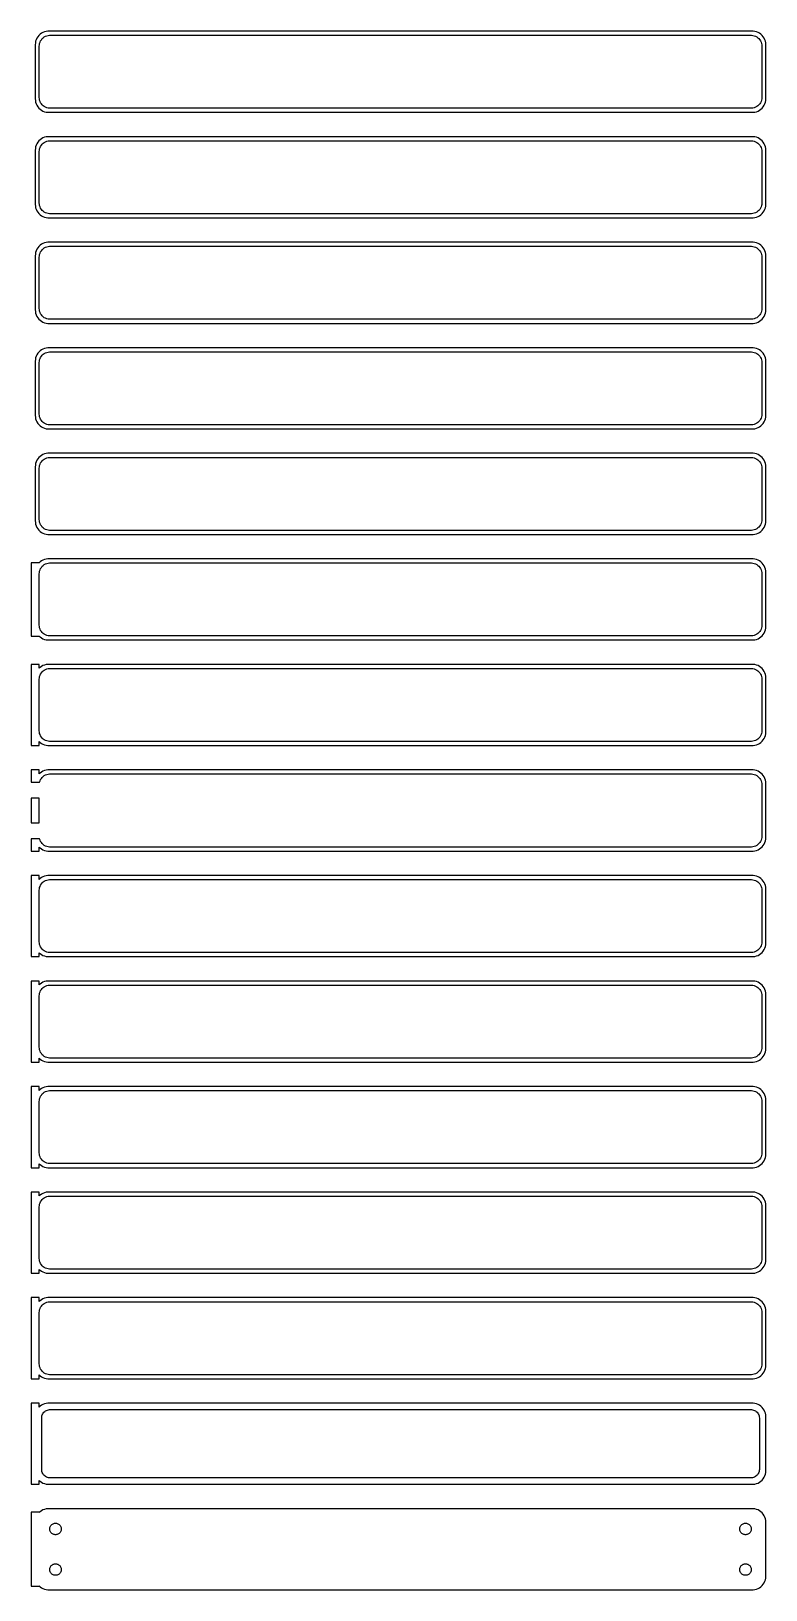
# Model space of a CAD drawing. Header units: metres. Extents: x -136 to 135, y 570 to 1146.
import ezdxf

# ---------------------------------------------------------------- set-up
doc = ezdxf.new("R2010")
doc.units = ezdxf.units.M

msp = doc.modelspace()

# ---------------------------------------------------------------- linework, layer by layer
for p, q in [((-134.961, 1141.63), (-135, 1141)), ((-135, 1141), (-135, 1121)), ((-134.843, 1142.24), (-134.961, 1141.63)), ((-134.649, 1142.84), (-134.843, 1142.24)), ((-134.382, 1143.41), (-134.649, 1142.84)), ((-134.045, 1143.94), (-134.382, 1143.41)), ((-133.645, 1144.42), (-134.045, 1143.94)), ((-133.187, 1144.85), (-133.645, 1144.42)), ((-133.5, 1140.5), (-133.468, 1141)), ((-133.5, 1121.5), (-133.5, 1140.5)), ((-133.468, 1141), (-133.374, 1141.49)), ((-133.374, 1141.49), (-133.219, 1141.97)), ((-133.219, 1141.97), (-133.005, 1142.43)), ((-132.679, 1145.22), (-133.187, 1144.85)), ((-133.005, 1142.43), (-132.736, 1142.85)), ((-132.736, 1142.85), (-132.416, 1143.24)), ((-132.129, 1145.52), (-132.679, 1145.22)), ((-132.416, 1143.24), (-132.05, 1143.58)), ((-131.545, 1145.76), (-132.129, 1145.52)), ((-132.05, 1143.58), (-131.643, 1143.88)), ((-131.643, 1143.88), (-131.203, 1144.12)), ((-130.937, 1145.91), (-131.545, 1145.76)), ((-131.203, 1144.12), (-130.736, 1144.3)), ((-130.314, 1145.99), (-130.937, 1145.91)), ((-130.736, 1144.3), (-130.25, 1144.43)), ((130.314, 1145.99), (-130.314, 1145.99)), ((-130.25, 1144.43), (-129.751, 1144.49)), ((-129.751, 1144.49), (129.751, 1144.49)), ((129.751, 1144.49), (130.25, 1144.43)), ((130.25, 1144.43), (130.736, 1144.3)), ((130.937, 1145.91), (130.314, 1145.99)), ((130.736, 1144.3), (131.203, 1144.12)), ((131.545, 1145.76), (130.937, 1145.91)), ((131.203, 1144.12), (131.643, 1143.88)), ((132.129, 1145.52), (131.545, 1145.76)), ((131.643, 1143.88), (132.05, 1143.58)), ((132.05, 1143.58), (132.416, 1143.24)), ((132.679, 1145.22), (132.129, 1145.52)), ((132.416, 1143.24), (132.736, 1142.85)), ((133.187, 1144.85), (132.679, 1145.22)), ((132.736, 1142.85), (133.005, 1142.43)), ((133.005, 1142.43), (133.219, 1141.97)), ((133.645, 1144.42), (133.187, 1144.85)), ((133.219, 1141.97), (133.374, 1141.49)), ((133.374, 1141.49), (133.468, 1141)), ((133.468, 1141), (133.5, 1140.5)), ((133.5, 1140.5), (133.5, 1121.5)), ((134.045, 1143.94), (133.645, 1144.42)), ((134.382, 1143.41), (134.045, 1143.94)), ((134.649, 1142.84), (134.382, 1143.41)), ((134.843, 1142.24), (134.649, 1142.84)), ((134.961, 1141.63), (134.843, 1142.24)), ((135, 1141), (134.961, 1141.63)), ((135, 1121), (135, 1141)), ((-135, 1121), (-134.961, 1120.37)), ((-134.961, 1120.37), (-134.843, 1119.76)), ((-134.843, 1119.76), (-134.649, 1119.16)), ((-134.649, 1119.16), (-134.382, 1118.59)), ((-134.382, 1118.59), (-134.045, 1118.06)), ((-134.045, 1118.06), (-133.645, 1117.58)), ((-133.645, 1117.58), (-133.187, 1117.15)), ((-133.468, 1121), (-133.5, 1121.5)), ((-133.374, 1120.51), (-133.468, 1121)), ((-133.219, 1120.03), (-133.374, 1120.51)), ((-133.005, 1119.57), (-133.219, 1120.03)), ((-132.736, 1119.15), (-133.005, 1119.57)), ((-132.416, 1118.76), (-132.736, 1119.15)), ((-132.05, 1118.42), (-132.416, 1118.76)), ((-131.643, 1118.12), (-132.05, 1118.42)), ((-131.203, 1117.88), (-131.643, 1118.12)), ((-130.736, 1117.7), (-131.203, 1117.88)), ((-130.25, 1117.57), (-130.736, 1117.7)), ((-129.751, 1117.51), (-130.25, 1117.57)), ((129.751, 1117.51), (-129.751, 1117.51)), ((130.25, 1117.57), (129.751, 1117.51)), ((130.736, 1117.7), (130.25, 1117.57)), ((131.203, 1117.88), (130.736, 1117.7)), ((131.643, 1118.12), (131.203, 1117.88)), ((132.05, 1118.42), (131.643, 1118.12)), ((132.416, 1118.76), (132.05, 1118.42)), ((132.736, 1119.15), (132.416, 1118.76)), ((133.005, 1119.57), (132.736, 1119.15)), ((133.219, 1120.03), (133.005, 1119.57)), ((133.187, 1117.15), (133.645, 1117.58)), ((133.374, 1120.51), (133.219, 1120.03)), ((133.468, 1121), (133.374, 1120.51)), ((133.5, 1121.5), (133.468, 1121)), ((133.645, 1117.58), (134.045, 1118.06)), ((134.045, 1118.06), (134.382, 1118.59)), ((134.382, 1118.59), (134.649, 1119.16)), ((134.649, 1119.16), (134.843, 1119.76)), ((134.843, 1119.76), (134.961, 1120.37)), ((134.961, 1120.37), (135, 1121)), ((-133.187, 1117.15), (-132.679, 1116.78)), ((-132.679, 1116.78), (-132.129, 1116.48)), ((-132.129, 1116.48), (-131.545, 1116.24)), ((-131.545, 1116.24), (-130.937, 1116.09)), ((-130.937, 1116.09), (-130.314, 1116.01)), ((-130.314, 1116.01), (130.314, 1116.01)), ((130.314, 1116.01), (130.937, 1116.09)), ((130.937, 1116.09), (131.545, 1116.24)), ((131.545, 1116.24), (132.129, 1116.48)), ((132.129, 1116.48), (132.679, 1116.78)), ((132.679, 1116.78), (133.187, 1117.15)), ((-132.679, 1106.22), (-133.187, 1105.85)), ((-132.129, 1106.52), (-132.679, 1106.22)), ((-131.545, 1106.76), (-132.129, 1106.52)), ((-130.937, 1106.91), (-131.545, 1106.76)), ((-130.314, 1106.99), (-130.937, 1106.91)), ((130.314, 1106.99), (-130.314, 1106.99)), ((130.937, 1106.91), (130.314, 1106.99)), ((131.545, 1106.76), (130.937, 1106.91)), ((132.129, 1106.52), (131.545, 1106.76)), ((132.679, 1106.22), (132.129, 1106.52)), ((133.187, 1105.85), (132.679, 1106.22)), ((-134.961, 1102.63), (-135, 1102)), ((-135, 1102), (-135, 1082)), ((-134.843, 1103.24), (-134.961, 1102.63)), ((-134.649, 1103.84), (-134.843, 1103.24)), ((-134.382, 1104.41), (-134.649, 1103.84)), ((-134.045, 1104.94), (-134.382, 1104.41)), ((-133.645, 1105.42), (-134.045, 1104.94)), ((-133.187, 1105.85), (-133.645, 1105.42)), ((-133.5, 1101.5), (-133.468, 1102)), ((-133.5, 1082.5), (-133.5, 1101.5)), ((-133.468, 1102), (-133.374, 1102.49)), ((-133.374, 1102.49), (-133.219, 1102.97)), ((-133.219, 1102.97), (-133.005, 1103.43)), ((-133.005, 1103.43), (-132.736, 1103.85)), ((-132.736, 1103.85), (-132.416, 1104.24)), ((-132.416, 1104.24), (-132.05, 1104.58)), ((-132.05, 1104.58), (-131.643, 1104.88)), ((-131.643, 1104.88), (-131.203, 1105.12)), ((-131.203, 1105.12), (-130.736, 1105.3)), ((-130.736, 1105.3), (-130.25, 1105.43)), ((-130.25, 1105.43), (-129.751, 1105.49)), ((-129.751, 1105.49), (129.751, 1105.49)), ((129.751, 1105.49), (130.25, 1105.43)), ((130.25, 1105.43), (130.736, 1105.3)), ((130.736, 1105.3), (131.203, 1105.12)), ((131.203, 1105.12), (131.643, 1104.88)), ((131.643, 1104.88), (132.05, 1104.58)), ((132.05, 1104.58), (132.416, 1104.24)), ((132.416, 1104.24), (132.736, 1103.85)), ((132.736, 1103.85), (133.005, 1103.43)), ((133.005, 1103.43), (133.219, 1102.97)), ((133.645, 1105.42), (133.187, 1105.85)), ((133.219, 1102.97), (133.374, 1102.49)), ((133.374, 1102.49), (133.468, 1102)), ((133.468, 1102), (133.5, 1101.5)), ((133.5, 1101.5), (133.5, 1082.5)), ((134.045, 1104.94), (133.645, 1105.42)), ((134.382, 1104.41), (134.045, 1104.94)), ((134.649, 1103.84), (134.382, 1104.41)), ((134.843, 1103.24), (134.649, 1103.84)), ((134.961, 1102.63), (134.843, 1103.24)), ((135, 1102), (134.961, 1102.63)), ((135, 1082), (135, 1102)), ((-135, 1082), (-134.961, 1081.37)), ((-134.961, 1081.37), (-134.843, 1080.76)), ((-134.843, 1080.76), (-134.649, 1080.16)), ((-134.649, 1080.16), (-134.382, 1079.59)), ((-134.382, 1079.59), (-134.045, 1079.06)), ((-134.045, 1079.06), (-133.645, 1078.58)), ((-133.645, 1078.58), (-133.187, 1078.15)), ((-133.468, 1082), (-133.5, 1082.5)), ((-133.374, 1081.51), (-133.468, 1082)), ((-133.219, 1081.03), (-133.374, 1081.51)), ((-133.005, 1080.57), (-133.219, 1081.03)), ((-133.187, 1078.15), (-132.679, 1077.78)), ((-132.736, 1080.15), (-133.005, 1080.57)), ((-132.416, 1079.76), (-132.736, 1080.15)), ((-132.679, 1077.78), (-132.129, 1077.48)), ((-132.05, 1079.42), (-132.416, 1079.76)), ((-132.129, 1077.48), (-131.545, 1077.24)), ((-131.643, 1079.12), (-132.05, 1079.42)), ((-131.203, 1078.88), (-131.643, 1079.12)), ((-131.545, 1077.24), (-130.937, 1077.09)), ((-130.736, 1078.7), (-131.203, 1078.88)), ((-130.937, 1077.09), (-130.314, 1077.01)), ((-130.25, 1078.57), (-130.736, 1078.7)), ((-129.751, 1078.51), (-130.25, 1078.57)), ((129.751, 1078.51), (-129.751, 1078.51)), ((130.25, 1078.57), (129.751, 1078.51)), ((130.736, 1078.7), (130.25, 1078.57)), ((130.314, 1077.01), (130.937, 1077.09)), ((131.203, 1078.88), (130.736, 1078.7)), ((130.937, 1077.09), (131.545, 1077.24)), ((131.643, 1079.12), (131.203, 1078.88)), ((131.545, 1077.24), (132.129, 1077.48)), ((132.05, 1079.42), (131.643, 1079.12)), ((132.416, 1079.76), (132.05, 1079.42)), ((132.129, 1077.48), (132.679, 1077.78)), ((132.736, 1080.15), (132.416, 1079.76)), ((132.679, 1077.78), (133.187, 1078.15)), ((133.005, 1080.57), (132.736, 1080.15)), ((133.219, 1081.03), (133.005, 1080.57)), ((133.187, 1078.15), (133.645, 1078.58)), ((133.374, 1081.51), (133.219, 1081.03)), ((133.468, 1082), (133.374, 1081.51)), ((133.5, 1082.5), (133.468, 1082)), ((133.645, 1078.58), (134.045, 1079.06)), ((134.045, 1079.06), (134.382, 1079.59)), ((134.382, 1079.59), (134.649, 1080.16)), ((134.649, 1080.16), (134.843, 1080.76)), ((134.843, 1080.76), (134.961, 1081.37)), ((134.961, 1081.37), (135, 1082)), ((-130.314, 1077.01), (130.314, 1077.01)), ((-134.045, 1065.94), (-134.382, 1065.41)), ((-133.645, 1066.42), (-134.045, 1065.94)), ((-133.187, 1066.85), (-133.645, 1066.42)), ((-132.679, 1067.22), (-133.187, 1066.85)), ((-132.129, 1067.52), (-132.679, 1067.22)), ((-132.416, 1065.24), (-132.05, 1065.58)), ((-131.545, 1067.76), (-132.129, 1067.52)), ((-132.05, 1065.58), (-131.643, 1065.88)), ((-131.643, 1065.88), (-131.203, 1066.12)), ((-130.937, 1067.91), (-131.545, 1067.76)), ((-131.203, 1066.12), (-130.736, 1066.3)), ((-130.314, 1067.99), (-130.937, 1067.91)), ((-130.736, 1066.3), (-130.25, 1066.43)), ((130.314, 1067.99), (-130.314, 1067.99)), ((-130.25, 1066.43), (-129.751, 1066.49)), ((-129.751, 1066.49), (129.751, 1066.49)), ((129.751, 1066.49), (130.25, 1066.43)), ((130.25, 1066.43), (130.736, 1066.3)), ((130.937, 1067.91), (130.314, 1067.99)), ((130.736, 1066.3), (131.203, 1066.12)), ((131.545, 1067.76), (130.937, 1067.91)), ((131.203, 1066.12), (131.643, 1065.88)), ((132.129, 1067.52), (131.545, 1067.76)), ((131.643, 1065.88), (132.05, 1065.58)), ((132.05, 1065.58), (132.416, 1065.24)), ((132.679, 1067.22), (132.129, 1067.52)), ((133.187, 1066.85), (132.679, 1067.22)), ((133.645, 1066.42), (133.187, 1066.85)), ((134.045, 1065.94), (133.645, 1066.42)), ((134.382, 1065.41), (134.045, 1065.94)), ((-134.961, 1063.63), (-135, 1063)), ((-135, 1063), (-135, 1043)), ((-134.843, 1064.24), (-134.961, 1063.63)), ((-134.649, 1064.84), (-134.843, 1064.24)), ((-134.382, 1065.41), (-134.649, 1064.84)), ((-133.5, 1062.5), (-133.468, 1063)), ((-133.5, 1043.5), (-133.5, 1062.5)), ((-133.468, 1063), (-133.374, 1063.49)), ((-133.374, 1063.49), (-133.219, 1063.97)), ((-133.219, 1063.97), (-133.005, 1064.43)), ((-133.005, 1064.43), (-132.736, 1064.85)), ((-132.736, 1064.85), (-132.416, 1065.24)), ((132.416, 1065.24), (132.736, 1064.85)), ((132.736, 1064.85), (133.005, 1064.43)), ((133.005, 1064.43), (133.219, 1063.97)), ((133.219, 1063.97), (133.374, 1063.49)), ((133.374, 1063.49), (133.468, 1063)), ((133.468, 1063), (133.5, 1062.5)), ((133.5, 1062.5), (133.5, 1043.5)), ((134.649, 1064.84), (134.382, 1065.41)), ((134.843, 1064.24), (134.649, 1064.84)), ((134.961, 1063.63), (134.843, 1064.24)), ((135, 1063), (134.961, 1063.63)), ((135, 1043), (135, 1063)), ((-135, 1043), (-134.961, 1042.37)), ((-133.468, 1043), (-133.5, 1043.5)), ((-133.374, 1042.51), (-133.468, 1043)), ((133.468, 1043), (133.374, 1042.51)), ((133.5, 1043.5), (133.468, 1043)), ((134.961, 1042.37), (135, 1043)), ((-134.961, 1042.37), (-134.843, 1041.76)), ((-134.843, 1041.76), (-134.649, 1041.16)), ((-134.649, 1041.16), (-134.382, 1040.59)), ((-134.382, 1040.59), (-134.045, 1040.06)), ((-134.045, 1040.06), (-133.645, 1039.58)), ((-133.645, 1039.58), (-133.187, 1039.15)), ((-133.219, 1042.03), (-133.374, 1042.51)), ((-133.005, 1041.57), (-133.219, 1042.03)), ((-133.187, 1039.15), (-132.679, 1038.78)), ((-132.736, 1041.15), (-133.005, 1041.57)), ((-132.416, 1040.76), (-132.736, 1041.15)), ((-132.679, 1038.78), (-132.129, 1038.48)), ((-132.05, 1040.42), (-132.416, 1040.76)), ((-132.129, 1038.48), (-131.545, 1038.24)), ((-131.643, 1040.12), (-132.05, 1040.42)), ((-131.203, 1039.88), (-131.643, 1040.12)), ((-131.545, 1038.24), (-130.937, 1038.09)), ((-130.736, 1039.7), (-131.203, 1039.88)), ((-130.937, 1038.09), (-130.314, 1038.01)), ((-130.25, 1039.57), (-130.736, 1039.7)), ((-130.314, 1038.01), (130.314, 1038.01)), ((-129.751, 1039.51), (-130.25, 1039.57)), ((129.751, 1039.51), (-129.751, 1039.51)), ((130.25, 1039.57), (129.751, 1039.51)), ((130.736, 1039.7), (130.25, 1039.57)), ((130.314, 1038.01), (130.937, 1038.09)), ((131.203, 1039.88), (130.736, 1039.7)), ((130.937, 1038.09), (131.545, 1038.24)), ((131.643, 1040.12), (131.203, 1039.88)), ((131.545, 1038.24), (132.129, 1038.48)), ((132.05, 1040.42), (131.643, 1040.12)), ((132.416, 1040.76), (132.05, 1040.42)), ((132.129, 1038.48), (132.679, 1038.78)), ((132.736, 1041.15), (132.416, 1040.76)), ((132.679, 1038.78), (133.187, 1039.15)), ((133.005, 1041.57), (132.736, 1041.15)), ((133.219, 1042.03), (133.005, 1041.57)), ((133.187, 1039.15), (133.645, 1039.58)), ((133.374, 1042.51), (133.219, 1042.03)), ((133.645, 1039.58), (134.045, 1040.06)), ((134.045, 1040.06), (134.382, 1040.59)), ((134.382, 1040.59), (134.649, 1041.16)), ((134.649, 1041.16), (134.843, 1041.76)), ((134.843, 1041.76), (134.961, 1042.37)), ((-134.649, 1025.84), (-134.843, 1025.24)), ((-134.382, 1026.41), (-134.649, 1025.84)), ((-134.045, 1026.94), (-134.382, 1026.41)), ((-133.645, 1027.42), (-134.045, 1026.94)), ((-133.187, 1027.85), (-133.645, 1027.42)), ((-133.219, 1024.97), (-133.005, 1025.43)), ((-132.679, 1028.22), (-133.187, 1027.85)), ((-133.005, 1025.43), (-132.736, 1025.85)), ((-132.736, 1025.85), (-132.416, 1026.24)), ((-132.129, 1028.52), (-132.679, 1028.22)), ((-132.416, 1026.24), (-132.05, 1026.58)), ((-131.545, 1028.76), (-132.129, 1028.52)), ((-132.05, 1026.58), (-131.643, 1026.88)), ((-131.643, 1026.88), (-131.203, 1027.12)), ((-130.937, 1028.91), (-131.545, 1028.76)), ((-131.203, 1027.12), (-130.736, 1027.3)), ((-130.314, 1028.99), (-130.937, 1028.91)), ((-130.736, 1027.3), (-130.25, 1027.43)), ((130.314, 1028.99), (-130.314, 1028.99)), ((-130.25, 1027.43), (-129.751, 1027.49)), ((-129.751, 1027.49), (129.751, 1027.49)), ((129.751, 1027.49), (130.25, 1027.43)), ((130.25, 1027.43), (130.736, 1027.3)), ((130.937, 1028.91), (130.314, 1028.99)), ((130.736, 1027.3), (131.203, 1027.12)), ((131.545, 1028.76), (130.937, 1028.91)), ((131.203, 1027.12), (131.643, 1026.88)), ((132.129, 1028.52), (131.545, 1028.76)), ((131.643, 1026.88), (132.05, 1026.58)), ((132.05, 1026.58), (132.416, 1026.24)), ((132.679, 1028.22), (132.129, 1028.52)), ((132.416, 1026.24), (132.736, 1025.85)), ((133.187, 1027.85), (132.679, 1028.22)), ((132.736, 1025.85), (133.005, 1025.43)), ((133.005, 1025.43), (133.219, 1024.97)), ((133.645, 1027.42), (133.187, 1027.85)), ((134.045, 1026.94), (133.645, 1027.42)), ((134.382, 1026.41), (134.045, 1026.94)), ((134.649, 1025.84), (134.382, 1026.41)), ((134.843, 1025.24), (134.649, 1025.84)), ((-134.961, 1024.63), (-135, 1024)), ((-135, 1024), (-135, 1004)), ((-134.843, 1025.24), (-134.961, 1024.63)), ((-133.5, 1023.5), (-133.468, 1024)), ((-133.5, 1004.5), (-133.5, 1023.5)), ((-133.468, 1024), (-133.374, 1024.49)), ((-133.374, 1024.49), (-133.219, 1024.97)), ((133.219, 1024.97), (133.374, 1024.49)), ((133.374, 1024.49), (133.468, 1024)), ((133.468, 1024), (133.5, 1023.5)), ((133.5, 1023.5), (133.5, 1004.5)), ((134.961, 1024.63), (134.843, 1025.24)), ((135, 1024), (134.961, 1024.63)), ((135, 1004), (135, 1024)), ((-135, 1004), (-134.961, 1003.37)), ((-134.961, 1003.37), (-134.843, 1002.76)), ((-134.843, 1002.76), (-134.649, 1002.16)), ((-133.468, 1004), (-133.5, 1004.5)), ((-133.374, 1003.51), (-133.468, 1004)), ((-133.219, 1003.03), (-133.374, 1003.51)), ((-133.005, 1002.57), (-133.219, 1003.03)), ((-132.736, 1002.15), (-133.005, 1002.57)), ((133.005, 1002.57), (132.736, 1002.15)), ((133.219, 1003.03), (133.005, 1002.57)), ((133.374, 1003.51), (133.219, 1003.03)), ((133.468, 1004), (133.374, 1003.51)), ((133.5, 1004.5), (133.468, 1004)), ((134.649, 1002.16), (134.843, 1002.76)), ((134.843, 1002.76), (134.961, 1003.37)), ((134.961, 1003.37), (135, 1004)), ((-134.649, 1002.16), (-134.382, 1001.59)), ((-134.382, 1001.59), (-134.045, 1001.06)), ((-134.045, 1001.06), (-133.645, 1000.58)), ((-133.645, 1000.58), (-133.187, 1000.15)), ((-133.187, 1000.15), (-132.679, 999.778)), ((-132.416, 1001.76), (-132.736, 1002.15)), ((-132.679, 999.778), (-132.129, 999.476)), ((-132.05, 1001.42), (-132.416, 1001.76)), ((-132.129, 999.476), (-131.545, 999.245)), ((-131.643, 1001.12), (-132.05, 1001.42)), ((-131.203, 1000.88), (-131.643, 1001.12)), ((-131.545, 999.245), (-130.937, 999.089)), ((-130.736, 1000.7), (-131.203, 1000.88)), ((-130.937, 999.089), (-130.314, 999.01)), ((-130.25, 1000.57), (-130.736, 1000.7)), ((-130.314, 999.01), (130.314, 999.01)), ((-129.751, 1000.51), (-130.25, 1000.57)), ((129.751, 1000.51), (-129.751, 1000.51)), ((130.25, 1000.57), (129.751, 1000.51)), ((130.736, 1000.7), (130.25, 1000.57)), ((130.314, 999.01), (130.937, 999.089)), ((131.203, 1000.88), (130.736, 1000.7)), ((130.937, 999.089), (131.545, 999.245)), ((131.643, 1001.12), (131.203, 1000.88)), ((131.545, 999.245), (132.129, 999.476)), ((132.05, 1001.42), (131.643, 1001.12)), ((132.416, 1001.76), (132.05, 1001.42)), ((132.129, 999.476), (132.679, 999.778)), ((132.736, 1002.15), (132.416, 1001.76)), ((132.679, 999.778), (133.187, 1000.15)), ((133.187, 1000.15), (133.645, 1000.58)), ((133.645, 1000.58), (134.045, 1001.06)), ((134.045, 1001.06), (134.382, 1001.59)), ((134.382, 1001.59), (134.649, 1002.16)), ((-134.961, 985.627), (-135, 985)), ((-135, 985), (-135, 965)), ((-134.843, 986.243), (-134.961, 985.627)), ((-134.649, 986.841), (-134.843, 986.243)), ((-134.382, 987.409), (-134.649, 986.841)), ((-134.045, 987.939), (-134.382, 987.409)), ((-133.645, 988.423), (-134.045, 987.939)), ((-133.187, 988.853), (-133.645, 988.423)), ((-133.5, 984.5), (-133.468, 985.001)), ((-133.468, 985.001), (-133.374, 985.495)), ((-133.374, 985.495), (-133.219, 985.972)), ((-133.219, 985.972), (-133.005, 986.427)), ((-132.679, 989.222), (-133.187, 988.853)), ((-133.005, 986.427), (-132.736, 986.851)), ((-132.736, 986.851), (-132.416, 987.238)), ((-132.129, 989.524), (-132.679, 989.222)), ((-132.416, 987.238), (-132.05, 987.582)), ((-131.545, 989.755), (-132.129, 989.524)), ((-132.05, 987.582), (-131.643, 987.877)), ((-131.643, 987.877), (-131.203, 988.119)), ((-130.937, 989.911), (-131.545, 989.755)), ((-131.203, 988.119), (-130.736, 988.304)), ((-130.314, 989.99), (-130.937, 989.911)), ((-130.736, 988.304), (-130.25, 988.429)), ((130.314, 989.99), (-130.314, 989.99)), ((-130.25, 988.429), (-129.751, 988.492)), ((-129.751, 988.492), (129.751, 988.492)), ((129.751, 988.492), (130.25, 988.429)), ((130.25, 988.429), (130.736, 988.304)), ((130.937, 989.911), (130.314, 989.99)), ((130.736, 988.304), (131.203, 988.119)), ((131.545, 989.755), (130.937, 989.911)), ((131.203, 988.119), (131.643, 987.877)), ((132.129, 989.524), (131.545, 989.755)), ((131.643, 987.877), (132.05, 987.582)), ((132.05, 987.582), (132.416, 987.238)), ((132.679, 989.222), (132.129, 989.524)), ((132.416, 987.238), (132.736, 986.851)), ((133.187, 988.853), (132.679, 989.222)), ((132.736, 986.851), (133.005, 986.427)), ((133.005, 986.427), (133.219, 985.972)), ((133.645, 988.423), (133.187, 988.853)), ((133.219, 985.972), (133.374, 985.495)), ((133.374, 985.495), (133.468, 985.001)), ((133.468, 985.001), (133.5, 984.5)), ((134.045, 987.939), (133.645, 988.423)), ((134.382, 987.409), (134.045, 987.939)), ((134.649, 986.841), (134.382, 987.409)), ((134.843, 986.243), (134.649, 986.841)), ((134.961, 985.627), (134.843, 986.243)), ((135, 985), (134.961, 985.627)), ((135, 965), (135, 985)), ((-133.5, 965.5), (-133.5, 984.5)), ((133.5, 984.5), (133.5, 965.5)), ((-135, 965), (-134.961, 964.373)), ((-134.961, 964.373), (-134.843, 963.757)), ((-134.843, 963.757), (-134.649, 963.159)), ((-134.649, 963.159), (-134.382, 962.591)), ((-134.382, 962.591), (-134.045, 962.061)), ((-134.045, 962.061), (-133.645, 961.577)), ((-133.468, 964.999), (-133.5, 965.5)), ((-133.374, 964.505), (-133.468, 964.999)), ((-133.219, 964.028), (-133.374, 964.505)), ((-133.005, 963.573), (-133.219, 964.028)), ((-132.736, 963.149), (-133.005, 963.573)), ((-132.416, 962.762), (-132.736, 963.149)), ((-132.05, 962.418), (-132.416, 962.762)), ((-131.643, 962.123), (-132.05, 962.418)), ((-131.203, 961.881), (-131.643, 962.123)), ((131.643, 962.123), (131.203, 961.881)), ((132.05, 962.418), (131.643, 962.123)), ((132.416, 962.762), (132.05, 962.418)), ((132.736, 963.149), (132.416, 962.762)), ((133.005, 963.573), (132.736, 963.149)), ((133.219, 964.028), (133.005, 963.573)), ((133.374, 964.505), (133.219, 964.028)), ((133.468, 964.999), (133.374, 964.505)), ((133.5, 965.5), (133.468, 964.999)), ((133.645, 961.577), (134.045, 962.061)), ((134.045, 962.061), (134.382, 962.591)), ((134.382, 962.591), (134.649, 963.159)), ((134.649, 963.159), (134.843, 963.757)), ((134.843, 963.757), (134.961, 964.373)), ((134.961, 964.373), (135, 965)), ((-133.645, 961.577), (-133.187, 961.147)), ((-133.187, 961.147), (-132.679, 960.778)), ((-132.679, 960.778), (-132.129, 960.476)), ((-132.129, 960.476), (-131.545, 960.245)), ((-131.545, 960.245), (-130.937, 960.089)), ((-130.736, 961.696), (-131.203, 961.881)), ((-130.937, 960.089), (-130.314, 960.01)), ((-130.25, 961.571), (-130.736, 961.696)), ((-130.314, 960.01), (130.314, 960.01)), ((-129.751, 961.508), (-130.25, 961.571)), ((129.751, 961.508), (-129.751, 961.508)), ((130.25, 961.571), (129.751, 961.508)), ((130.736, 961.696), (130.25, 961.571)), ((130.314, 960.01), (130.937, 960.089)), ((131.203, 961.881), (130.736, 961.696)), ((130.937, 960.089), (131.545, 960.245)), ((131.545, 960.245), (132.129, 960.476)), ((132.129, 960.476), (132.679, 960.778)), ((132.679, 960.778), (133.187, 961.147)), ((133.187, 961.147), (133.645, 961.577)), ((-132.129, 950.524), (-132.679, 950.222)), ((-131.545, 950.755), (-132.129, 950.524)), ((-130.937, 950.911), (-131.545, 950.755)), ((-130.314, 950.99), (-130.937, 950.911)), ((130.314, 950.99), (-130.314, 950.99)), ((130.937, 950.911), (130.314, 950.99)), ((131.545, 950.755), (130.937, 950.911)), ((132.129, 950.524), (131.545, 950.755)), ((132.679, 950.222), (132.129, 950.524)), ((-133.5, 949.559), (-136.5, 949.559)), ((-136.5, 949.559), (-136.5, 922.441)), ((-133.187, 949.853), (-133.5, 949.559)), ((-133.5, 945.5), (-133.468, 946.001)), ((-133.5, 926.5), (-133.5, 945.5)), ((-133.468, 946.001), (-133.374, 946.495)), ((-133.374, 946.495), (-133.219, 946.972)), ((-133.219, 946.972), (-133.005, 947.427)), ((-132.679, 950.222), (-133.187, 949.853)), ((-133.005, 947.427), (-132.736, 947.851)), ((-132.736, 947.851), (-132.416, 948.238)), ((-132.416, 948.238), (-132.05, 948.582)), ((-132.05, 948.582), (-131.643, 948.877)), ((-131.643, 948.877), (-131.203, 949.119)), ((-131.203, 949.119), (-130.736, 949.304)), ((-130.736, 949.304), (-130.25, 949.429)), ((-130.25, 949.429), (-129.751, 949.492)), ((-129.751, 949.492), (129.751, 949.492)), ((129.751, 949.492), (130.25, 949.429)), ((130.25, 949.429), (130.736, 949.304)), ((130.736, 949.304), (131.203, 949.119)), ((131.203, 949.119), (131.643, 948.877)), ((131.643, 948.877), (132.05, 948.582)), ((132.05, 948.582), (132.416, 948.238)), ((132.416, 948.238), (132.736, 947.851)), ((133.187, 949.853), (132.679, 950.222)), ((132.736, 947.851), (133.005, 947.427)), ((133.005, 947.427), (133.219, 946.972)), ((133.645, 949.423), (133.187, 949.853)), ((133.219, 946.972), (133.374, 946.495)), ((133.374, 946.495), (133.468, 946.001)), ((133.468, 946.001), (133.5, 945.5)), ((133.5, 945.5), (133.5, 926.5)), ((134.045, 948.939), (133.645, 949.423)), ((134.382, 948.409), (134.045, 948.939)), ((134.649, 947.841), (134.382, 948.409)), ((134.843, 947.243), (134.649, 947.841)), ((134.961, 946.627), (134.843, 947.243)), ((135, 946), (134.961, 946.627)), ((135, 926), (135, 946)), ((-136.5, 922.441), (-133.5, 922.441)), ((-133.468, 925.999), (-133.5, 926.5)), ((-133.5, 922.441), (-133.187, 922.147)), ((-133.374, 925.505), (-133.468, 925.999)), ((-133.219, 925.028), (-133.374, 925.505)), ((-133.005, 924.573), (-133.219, 925.028)), ((-133.187, 922.147), (-132.679, 921.778)), ((-132.736, 924.149), (-133.005, 924.573)), ((-132.416, 923.762), (-132.736, 924.149)), ((-132.679, 921.778), (-132.129, 921.476)), ((-132.05, 923.418), (-132.416, 923.762)), ((-131.643, 923.123), (-132.05, 923.418)), ((-131.203, 922.881), (-131.643, 923.123)), ((-130.736, 922.696), (-131.203, 922.881)), ((-130.25, 922.571), (-130.736, 922.696)), ((-129.751, 922.508), (-130.25, 922.571)), ((129.751, 922.508), (-129.751, 922.508)), ((130.25, 922.571), (129.751, 922.508)), ((130.736, 922.696), (130.25, 922.571)), ((131.203, 922.881), (130.736, 922.696)), ((131.643, 923.123), (131.203, 922.881)), ((132.05, 923.418), (131.643, 923.123)), ((132.416, 923.762), (132.05, 923.418)), ((132.129, 921.476), (132.679, 921.778)), ((132.736, 924.149), (132.416, 923.762)), ((132.679, 921.778), (133.187, 922.147)), ((133.005, 924.573), (132.736, 924.149)), ((133.219, 925.028), (133.005, 924.573)), ((133.187, 922.147), (133.645, 922.577)), ((133.374, 925.505), (133.219, 925.028)), ((133.468, 925.999), (133.374, 925.505)), ((133.5, 926.5), (133.468, 925.999)), ((133.645, 922.577), (134.045, 923.061)), ((134.045, 923.061), (134.382, 923.591)), ((134.382, 923.591), (134.649, 924.159)), ((134.649, 924.159), (134.843, 924.757)), ((134.843, 924.757), (134.961, 925.373)), ((134.961, 925.373), (135, 926)), ((-132.129, 921.476), (-131.545, 921.245)), ((-131.545, 921.245), (-130.937, 921.089)), ((-130.937, 921.089), (-130.314, 921.01)), ((-130.314, 921.01), (130.314, 921.01)), ((130.314, 921.01), (130.937, 921.089)), ((130.937, 921.089), (131.545, 921.245)), ((131.545, 921.245), (132.129, 921.476)), ((-133.5, 911.967), (-136.5, 911.967)), ((-136.5, 911.967), (-136.5, 882.033)), ((-133.5, 910.559), (-133.5, 911.967)), ((-133.187, 910.853), (-133.5, 910.559)), ((-132.679, 911.222), (-133.187, 910.853)), ((-132.129, 911.524), (-132.679, 911.222)), ((-131.545, 911.755), (-132.129, 911.524)), ((-131.643, 909.877), (-131.203, 910.119)), ((-130.937, 911.911), (-131.545, 911.755)), ((-131.203, 910.119), (-130.736, 910.304)), ((-130.314, 911.99), (-130.937, 911.911)), ((-130.736, 910.304), (-130.25, 910.429)), ((130.314, 911.99), (-130.314, 911.99)), ((-130.25, 910.429), (-129.751, 910.492)), ((-129.751, 910.492), (129.751, 910.492)), ((129.751, 910.492), (130.25, 910.429)), ((130.25, 910.429), (130.736, 910.304)), ((130.937, 911.911), (130.314, 911.99)), ((130.736, 910.304), (131.203, 910.119)), ((131.545, 911.755), (130.937, 911.911)), ((131.203, 910.119), (131.643, 909.877)), ((132.129, 911.524), (131.545, 911.755)), ((132.679, 911.222), (132.129, 911.524)), ((133.187, 910.853), (132.679, 911.222)), ((133.645, 910.423), (133.187, 910.853)), ((134.045, 909.939), (133.645, 910.423)), ((-133.5, 906.5), (-133.468, 907.001)), ((-133.5, 887.5), (-133.5, 906.5)), ((-133.468, 907.001), (-133.374, 907.495)), ((-133.374, 907.495), (-133.219, 907.972)), ((-133.219, 907.972), (-133.005, 908.427)), ((-133.005, 908.427), (-132.736, 908.851)), ((-132.736, 908.851), (-132.416, 909.238)), ((-132.416, 909.238), (-132.05, 909.582)), ((-132.05, 909.582), (-131.643, 909.877)), ((131.643, 909.877), (132.05, 909.582)), ((132.05, 909.582), (132.416, 909.238)), ((132.416, 909.238), (132.736, 908.851)), ((132.736, 908.851), (133.005, 908.427)), ((133.005, 908.427), (133.219, 907.972)), ((133.219, 907.972), (133.374, 907.495)), ((133.374, 907.495), (133.468, 907.001)), ((133.468, 907.001), (133.5, 906.5)), ((133.5, 906.5), (133.5, 887.5)), ((134.382, 909.409), (134.045, 909.939)), ((134.649, 908.841), (134.382, 909.409)), ((134.843, 908.243), (134.649, 908.841)), ((134.961, 907.627), (134.843, 908.243)), ((135, 907), (134.961, 907.627)), ((135, 887), (135, 907)), ((-133.468, 886.999), (-133.5, 887.5)), ((133.5, 887.5), (133.468, 886.999)), ((-136.5, 882.033), (-133.5, 882.033)), ((-133.5, 882.033), (-133.5, 883.441)), ((-133.5, 883.441), (-133.187, 883.147)), ((-133.374, 886.505), (-133.468, 886.999)), ((-133.219, 886.028), (-133.374, 886.505)), ((-133.005, 885.573), (-133.219, 886.028)), ((-133.187, 883.147), (-132.679, 882.778)), ((-132.736, 885.149), (-133.005, 885.573)), ((-132.416, 884.762), (-132.736, 885.149)), ((-132.679, 882.778), (-132.129, 882.476)), ((-132.05, 884.418), (-132.416, 884.762)), ((-132.129, 882.476), (-131.545, 882.245)), ((-131.643, 884.123), (-132.05, 884.418)), ((-131.203, 883.881), (-131.643, 884.123)), ((-131.545, 882.245), (-130.937, 882.089)), ((-130.736, 883.696), (-131.203, 883.881)), ((-130.937, 882.089), (-130.314, 882.01)), ((-130.25, 883.571), (-130.736, 883.696)), ((-130.314, 882.01), (130.314, 882.01)), ((-129.751, 883.508), (-130.25, 883.571)), ((129.751, 883.508), (-129.751, 883.508)), ((130.25, 883.571), (129.751, 883.508)), ((130.736, 883.696), (130.25, 883.571)), ((130.314, 882.01), (130.937, 882.089)), ((131.203, 883.881), (130.736, 883.696)), ((130.937, 882.089), (131.545, 882.245)), ((131.643, 884.123), (131.203, 883.881)), ((131.545, 882.245), (132.129, 882.476)), ((132.05, 884.418), (131.643, 884.123)), ((132.416, 884.762), (132.05, 884.418)), ((132.129, 882.476), (132.679, 882.778)), ((132.736, 885.149), (132.416, 884.762)), ((132.679, 882.778), (133.187, 883.147)), ((133.005, 885.573), (132.736, 885.149)), ((133.219, 886.028), (133.005, 885.573)), ((133.187, 883.147), (133.645, 883.577)), ((133.374, 886.505), (133.219, 886.028)), ((133.468, 886.999), (133.374, 886.505)), ((133.645, 883.577), (134.045, 884.061)), ((134.045, 884.061), (134.382, 884.591)), ((134.382, 884.591), (134.649, 885.159)), ((134.649, 885.159), (134.843, 885.757)), ((134.843, 885.757), (134.961, 886.373)), ((134.961, 886.373), (135, 887)), ((-133.5, 872.99), (-136.5, 872.99)), ((-136.5, 872.99), (-136.5, 868.494)), ((-133.5, 871.559), (-133.5, 872.99)), ((-133.187, 871.853), (-133.5, 871.559)), ((-132.679, 872.222), (-133.187, 871.853)), ((-133.005, 869.427), (-132.736, 869.851)), ((-132.736, 869.851), (-132.416, 870.238)), ((-132.129, 872.524), (-132.679, 872.222)), ((-132.416, 870.238), (-132.05, 870.582)), ((-131.545, 872.755), (-132.129, 872.524)), ((-132.05, 870.582), (-131.643, 870.877)), ((-131.643, 870.877), (-131.203, 871.119)), ((-130.937, 872.911), (-131.545, 872.755)), ((-131.203, 871.119), (-130.736, 871.304)), ((-130.314, 872.99), (-130.937, 872.911)), ((-130.736, 871.304), (-130.25, 871.429)), ((130.314, 872.99), (-130.314, 872.99)), ((-130.25, 871.429), (-129.751, 871.492)), ((-129.751, 871.492), (129.751, 871.492)), ((129.751, 871.492), (130.25, 871.429)), ((130.25, 871.429), (130.736, 871.304)), ((130.937, 872.911), (130.314, 872.99)), ((130.736, 871.304), (131.203, 871.119)), ((131.545, 872.755), (130.937, 872.911)), ((131.203, 871.119), (131.643, 870.877)), ((132.129, 872.524), (131.545, 872.755)), ((131.643, 870.877), (132.05, 870.582)), ((132.05, 870.582), (132.416, 870.238)), ((132.679, 872.222), (132.129, 872.524)), ((132.416, 870.238), (132.736, 869.851)), ((133.187, 871.853), (132.679, 872.222)), ((132.736, 869.851), (133.005, 869.427)), ((133.645, 871.423), (133.187, 871.853)), ((134.045, 870.939), (133.645, 871.423)), ((134.382, 870.409), (134.045, 870.939)), ((134.649, 869.841), (134.382, 870.409)), ((134.843, 869.243), (134.649, 869.841)), ((-136.5, 868.494), (-133.374, 868.494)), ((-133.374, 868.495), (-133.219, 868.972)), ((-133.374, 868.494), (-133.374, 868.495)), ((-133.219, 868.972), (-133.005, 869.427)), ((133.005, 869.427), (133.219, 868.972)), ((133.219, 868.972), (133.374, 868.495)), ((133.374, 868.495), (133.468, 868.001)), ((133.468, 868.001), (133.5, 867.5)), ((133.5, 867.5), (133.5, 848.5)), ((134.961, 868.627), (134.843, 869.243)), ((135, 868), (134.961, 868.627)), ((135, 848), (135, 868)), ((-133.5, 862.506), (-136.5, 862.506)), ((-136.5, 862.506), (-136.5, 853.494)), ((-133.5, 853.494), (-133.5, 862.506)), ((-136.5, 853.494), (-133.5, 853.494)), ((-133.374, 847.506), (-136.5, 847.506)), ((-136.5, 847.506), (-136.5, 843.01)), ((-133.374, 847.505), (-133.374, 847.506)), ((-133.219, 847.028), (-133.374, 847.505)), ((-133.005, 846.573), (-133.219, 847.028)), ((133.219, 847.028), (133.005, 846.573)), ((133.374, 847.505), (133.219, 847.028)), ((133.468, 847.999), (133.374, 847.505)), ((133.5, 848.5), (133.468, 847.999)), ((134.649, 846.159), (134.843, 846.757)), ((134.843, 846.757), (134.961, 847.373)), ((134.961, 847.373), (135, 848)), ((-136.5, 843.01), (-133.5, 843.01)), ((-133.5, 844.441), (-133.187, 844.147)), ((-133.5, 843.01), (-133.5, 844.441)), ((-133.187, 844.147), (-132.679, 843.778)), ((-132.736, 846.149), (-133.005, 846.573)), ((-132.416, 845.762), (-132.736, 846.149)), ((-132.679, 843.778), (-132.129, 843.476)), ((-132.05, 845.418), (-132.416, 845.762)), ((-132.129, 843.476), (-131.545, 843.245)), ((-131.643, 845.123), (-132.05, 845.418)), ((-131.203, 844.881), (-131.643, 845.123)), ((-131.545, 843.245), (-130.937, 843.089)), ((-130.736, 844.696), (-131.203, 844.881)), ((-130.937, 843.089), (-130.314, 843.01)), ((-130.25, 844.571), (-130.736, 844.696)), ((-130.314, 843.01), (130.314, 843.01)), ((-129.751, 844.508), (-130.25, 844.571)), ((129.751, 844.508), (-129.751, 844.508)), ((130.25, 844.571), (129.751, 844.508)), ((130.736, 844.696), (130.25, 844.571)), ((130.314, 843.01), (130.937, 843.089)), ((131.203, 844.881), (130.736, 844.696)), ((130.937, 843.089), (131.545, 843.245)), ((131.643, 845.123), (131.203, 844.881)), ((131.545, 843.245), (132.129, 843.476)), ((132.05, 845.418), (131.643, 845.123)), ((132.416, 845.762), (132.05, 845.418)), ((132.129, 843.476), (132.679, 843.778)), ((132.736, 846.149), (132.416, 845.762)), ((132.679, 843.778), (133.187, 844.147)), ((133.005, 846.573), (132.736, 846.149)), ((133.187, 844.147), (133.645, 844.577)), ((133.645, 844.577), (134.045, 845.061)), ((134.045, 845.061), (134.382, 845.591)), ((134.382, 845.591), (134.649, 846.159)), ((-133.5, 833.99), (-136.5, 833.99)), ((-136.5, 833.99), (-136.5, 804.01)), ((-133.5, 832.559), (-133.5, 833.99)), ((-133.187, 832.853), (-133.5, 832.559)), ((-133.468, 829.001), (-133.374, 829.495)), ((-133.374, 829.495), (-133.219, 829.972)), ((-133.219, 829.972), (-133.005, 830.427)), ((-132.679, 833.222), (-133.187, 832.853)), ((-133.005, 830.427), (-132.736, 830.851)), ((-132.736, 830.851), (-132.416, 831.238)), ((-132.129, 833.524), (-132.679, 833.222)), ((-132.416, 831.238), (-132.05, 831.582)), ((-131.545, 833.755), (-132.129, 833.524)), ((-132.05, 831.582), (-131.643, 831.877)), ((-131.643, 831.877), (-131.203, 832.119)), ((-130.937, 833.911), (-131.545, 833.755)), ((-131.203, 832.119), (-130.736, 832.304)), ((-130.314, 833.99), (-130.937, 833.911)), ((-130.736, 832.304), (-130.25, 832.429)), ((130.314, 833.99), (-130.314, 833.99)), ((-130.25, 832.429), (-129.751, 832.492)), ((-129.751, 832.492), (129.751, 832.492)), ((129.751, 832.492), (130.25, 832.429)), ((130.25, 832.429), (130.736, 832.304)), ((130.937, 833.911), (130.314, 833.99)), ((130.736, 832.304), (131.203, 832.119)), ((131.545, 833.755), (130.937, 833.911)), ((131.203, 832.119), (131.643, 831.877)), ((132.129, 833.524), (131.545, 833.755)), ((131.643, 831.877), (132.05, 831.582)), ((132.05, 831.582), (132.416, 831.238)), ((132.679, 833.222), (132.129, 833.524)), ((132.416, 831.238), (132.736, 830.851)), ((133.187, 832.853), (132.679, 833.222)), ((132.736, 830.851), (133.005, 830.427)), ((133.005, 830.427), (133.219, 829.972)), ((133.645, 832.423), (133.187, 832.853)), ((133.219, 829.972), (133.374, 829.495)), ((133.374, 829.495), (133.468, 829.001)), ((134.045, 831.939), (133.645, 832.423)), ((134.382, 831.409), (134.045, 831.939)), ((134.649, 830.841), (134.382, 831.409)), ((134.843, 830.243), (134.649, 830.841)), ((134.961, 829.627), (134.843, 830.243)), ((135, 829), (134.961, 829.627)), ((-133.5, 828.5), (-133.468, 829.001)), ((-133.5, 809.5), (-133.5, 828.5)), ((133.468, 829.001), (133.5, 828.5)), ((133.5, 828.5), (133.5, 809.5)), ((135, 809), (135, 829)), ((-133.468, 808.999), (-133.5, 809.5)), ((-133.374, 808.505), (-133.468, 808.999)), ((-133.219, 808.028), (-133.374, 808.505)), ((-133.005, 807.573), (-133.219, 808.028)), ((-132.736, 807.149), (-133.005, 807.573)), ((-132.416, 806.762), (-132.736, 807.149)), ((-132.05, 806.418), (-132.416, 806.762)), ((-131.643, 806.123), (-132.05, 806.418)), ((132.05, 806.418), (131.643, 806.123)), ((132.416, 806.762), (132.05, 806.418)), ((132.736, 807.149), (132.416, 806.762)), ((133.005, 807.573), (132.736, 807.149)), ((133.219, 808.028), (133.005, 807.573)), ((133.374, 808.505), (133.219, 808.028)), ((133.468, 808.999), (133.374, 808.505)), ((133.5, 809.5), (133.468, 808.999)), ((134.045, 806.061), (134.382, 806.591)), ((134.382, 806.591), (134.649, 807.159)), ((134.649, 807.159), (134.843, 807.757)), ((134.843, 807.757), (134.961, 808.373)), ((134.961, 808.373), (135, 809)), ((-136.5, 804.01), (-133.5, 804.01)), ((-133.5, 805.441), (-133.187, 805.147)), ((-133.5, 804.01), (-133.5, 805.441)), ((-133.187, 805.147), (-132.679, 804.778)), ((-132.679, 804.778), (-132.129, 804.476)), ((-132.129, 804.476), (-131.545, 804.245)), ((-131.203, 805.881), (-131.643, 806.123)), ((-131.545, 804.245), (-130.937, 804.089)), ((-130.736, 805.696), (-131.203, 805.881)), ((-130.937, 804.089), (-130.314, 804.01)), ((-130.25, 805.571), (-130.736, 805.696)), ((-130.314, 804.01), (130.314, 804.01)), ((-129.751, 805.508), (-130.25, 805.571)), ((129.751, 805.508), (-129.751, 805.508)), ((130.25, 805.571), (129.751, 805.508)), ((130.736, 805.696), (130.25, 805.571)), ((130.314, 804.01), (130.937, 804.089)), ((131.203, 805.881), (130.736, 805.696)), ((130.937, 804.089), (131.545, 804.245)), ((131.643, 806.123), (131.203, 805.881)), ((131.545, 804.245), (132.129, 804.476)), ((132.129, 804.476), (132.679, 804.778)), ((132.679, 804.778), (133.187, 805.147)), ((133.187, 805.147), (133.645, 805.577)), ((133.645, 805.577), (134.045, 806.061)), ((-133.5, 794.99), (-136.5, 794.99)), ((-136.5, 794.99), (-136.5, 765.01)), ((-133.5, 793.559), (-133.5, 794.99)), ((-130.937, 794.911), (-131.545, 794.755)), ((-130.314, 794.99), (-130.937, 794.911)), ((130.314, 794.99), (-130.314, 794.99)), ((130.937, 794.911), (130.314, 794.99)), ((131.545, 794.755), (130.937, 794.911)), ((-133.187, 793.853), (-133.5, 793.559)), ((-133.5, 789.5), (-133.468, 790.001)), ((-133.5, 770.5), (-133.5, 789.5)), ((-133.468, 790.001), (-133.374, 790.495)), ((-133.374, 790.495), (-133.219, 790.972)), ((-133.219, 790.972), (-133.005, 791.427)), ((-132.679, 794.222), (-133.187, 793.853)), ((-133.005, 791.427), (-132.736, 791.851)), ((-132.736, 791.851), (-132.416, 792.238)), ((-132.129, 794.524), (-132.679, 794.222)), ((-132.416, 792.238), (-132.05, 792.582)), ((-131.545, 794.755), (-132.129, 794.524)), ((-132.05, 792.582), (-131.643, 792.877)), ((-131.643, 792.877), (-131.203, 793.119)), ((-131.203, 793.119), (-130.736, 793.304)), ((-130.736, 793.304), (-130.25, 793.429)), ((-130.25, 793.429), (-129.751, 793.492)), ((-129.751, 793.492), (129.751, 793.492)), ((129.751, 793.492), (130.25, 793.429)), ((130.25, 793.429), (130.736, 793.304)), ((130.736, 793.304), (131.203, 793.119)), ((131.203, 793.119), (131.643, 792.877)), ((132.129, 794.524), (131.545, 794.755)), ((131.643, 792.877), (132.05, 792.582)), ((132.05, 792.582), (132.416, 792.238)), ((132.679, 794.222), (132.129, 794.524)), ((132.416, 792.238), (132.736, 791.851)), ((133.187, 793.853), (132.679, 794.222)), ((132.736, 791.851), (133.005, 791.427)), ((133.005, 791.427), (133.219, 790.972)), ((133.645, 793.423), (133.187, 793.853)), ((133.219, 790.972), (133.374, 790.495)), ((133.374, 790.495), (133.468, 790.001)), ((133.468, 790.001), (133.5, 789.5)), ((133.5, 789.5), (133.5, 770.5)), ((134.045, 792.939), (133.645, 793.423)), ((134.382, 792.409), (134.045, 792.939)), ((134.649, 791.841), (134.382, 792.409)), ((134.843, 791.243), (134.649, 791.841)), ((134.961, 790.627), (134.843, 791.243)), ((135, 790), (134.961, 790.627)), ((135, 770), (135, 790)), ((-133.468, 769.999), (-133.5, 770.5)), ((-133.5, 766.441), (-133.187, 766.147)), ((-133.5, 765.01), (-133.5, 766.441)), ((-133.374, 769.505), (-133.468, 769.999)), ((-133.219, 769.028), (-133.374, 769.505)), ((-133.005, 768.573), (-133.219, 769.028)), ((-133.187, 766.147), (-132.679, 765.778)), ((-132.736, 768.149), (-133.005, 768.573)), ((-132.416, 767.762), (-132.736, 768.149)), ((-132.05, 767.418), (-132.416, 767.762)), ((-131.643, 767.123), (-132.05, 767.418)), ((-131.203, 766.881), (-131.643, 767.123)), ((-130.736, 766.696), (-131.203, 766.881)), ((-130.25, 766.571), (-130.736, 766.696)), ((-129.751, 766.508), (-130.25, 766.571)), ((129.751, 766.508), (-129.751, 766.508)), ((130.25, 766.571), (129.751, 766.508)), ((130.736, 766.696), (130.25, 766.571)), ((131.203, 766.881), (130.736, 766.696)), ((131.643, 767.123), (131.203, 766.881)), ((132.05, 767.418), (131.643, 767.123)), ((132.416, 767.762), (132.05, 767.418)), ((132.736, 768.149), (132.416, 767.762)), ((132.679, 765.778), (133.187, 766.147)), ((133.005, 768.573), (132.736, 768.149)), ((133.219, 769.028), (133.005, 768.573)), ((133.187, 766.147), (133.645, 766.577)), ((133.374, 769.505), (133.219, 769.028)), ((133.468, 769.999), (133.374, 769.505)), ((133.5, 770.5), (133.468, 769.999)), ((133.645, 766.577), (134.045, 767.061)), ((134.045, 767.061), (134.382, 767.591)), ((134.382, 767.591), (134.649, 768.159)), ((134.649, 768.159), (134.843, 768.757)), ((134.843, 768.757), (134.961, 769.373)), ((134.961, 769.373), (135, 770)), ((-136.5, 765.01), (-133.5, 765.01)), ((-132.679, 765.778), (-132.129, 765.476)), ((-132.129, 765.476), (-131.545, 765.245)), ((-131.545, 765.245), (-130.937, 765.089)), ((-130.937, 765.089), (-130.314, 765.01)), ((-130.314, 765.01), (130.314, 765.01)), ((130.314, 765.01), (130.937, 765.089)), ((130.937, 765.089), (131.545, 765.245)), ((131.545, 765.245), (132.129, 765.476)), ((132.129, 765.476), (132.679, 765.778)), ((-133.5, 755.99), (-136.5, 755.99)), ((-136.5, 755.99), (-136.5, 726.01)), ((-133.5, 754.559), (-133.5, 755.99)), ((-133.187, 754.853), (-133.5, 754.559)), ((-132.679, 755.222), (-133.187, 754.853)), ((-132.129, 755.524), (-132.679, 755.222)), ((-131.545, 755.755), (-132.129, 755.524)), ((-130.937, 755.911), (-131.545, 755.755)), ((-130.314, 755.99), (-130.937, 755.911)), ((130.314, 755.99), (-130.314, 755.99)), ((130.937, 755.911), (130.314, 755.99)), ((131.545, 755.755), (130.937, 755.911)), ((132.129, 755.524), (131.545, 755.755)), ((132.679, 755.222), (132.129, 755.524)), ((133.187, 754.853), (132.679, 755.222)), ((133.645, 754.423), (133.187, 754.853)), ((-133.5, 750.5), (-133.468, 751.001)), ((-133.5, 731.5), (-133.5, 750.5)), ((-133.468, 751.001), (-133.374, 751.495)), ((-133.374, 751.495), (-133.219, 751.972)), ((-133.219, 751.972), (-133.005, 752.427)), ((-133.005, 752.427), (-132.736, 752.851)), ((-132.736, 752.851), (-132.416, 753.238)), ((-132.416, 753.238), (-132.05, 753.582)), ((-132.05, 753.582), (-131.643, 753.877)), ((-131.643, 753.877), (-131.203, 754.119)), ((-131.203, 754.119), (-130.736, 754.304)), ((-130.736, 754.304), (-130.25, 754.429)), ((-130.25, 754.429), (-129.751, 754.492)), ((-129.751, 754.492), (129.751, 754.492)), ((129.751, 754.492), (130.25, 754.429)), ((130.25, 754.429), (130.736, 754.304)), ((130.736, 754.304), (131.203, 754.119)), ((131.203, 754.119), (131.643, 753.877)), ((131.643, 753.877), (132.05, 753.582)), ((132.05, 753.582), (132.416, 753.238)), ((132.416, 753.238), (132.736, 752.851)), ((132.736, 752.851), (133.005, 752.427)), ((133.005, 752.427), (133.219, 751.972)), ((133.219, 751.972), (133.374, 751.495)), ((133.374, 751.495), (133.468, 751.001)), ((133.468, 751.001), (133.5, 750.5)), ((133.5, 750.5), (133.5, 731.5)), ((134.045, 753.939), (133.645, 754.423)), ((134.382, 753.409), (134.045, 753.939)), ((134.649, 752.841), (134.382, 753.409)), ((134.843, 752.243), (134.649, 752.841)), ((134.961, 751.627), (134.843, 752.243)), ((135, 751), (134.961, 751.627)), ((135, 731), (135, 751)), ((-133.468, 730.999), (-133.5, 731.5)), ((133.5, 731.5), (133.468, 730.999)), ((-136.5, 726.01), (-133.5, 726.01)), ((-133.5, 727.441), (-133.187, 727.147)), ((-133.5, 726.01), (-133.5, 727.441)), ((-133.374, 730.505), (-133.468, 730.999)), ((-133.219, 730.028), (-133.374, 730.505)), ((-133.005, 729.573), (-133.219, 730.028)), ((-133.187, 727.147), (-132.679, 726.778)), ((-132.736, 729.149), (-133.005, 729.573)), ((-132.416, 728.762), (-132.736, 729.149)), ((-132.679, 726.778), (-132.129, 726.476)), ((-132.05, 728.418), (-132.416, 728.762)), ((-132.129, 726.476), (-131.545, 726.245)), ((-131.643, 728.123), (-132.05, 728.418)), ((-131.203, 727.881), (-131.643, 728.123)), ((-131.545, 726.245), (-130.937, 726.089)), ((-130.736, 727.696), (-131.203, 727.881)), ((-130.937, 726.089), (-130.314, 726.01)), ((-130.25, 727.571), (-130.736, 727.696)), ((-130.314, 726.01), (130.314, 726.01)), ((-129.751, 727.508), (-130.25, 727.571)), ((129.751, 727.508), (-129.751, 727.508)), ((130.25, 727.571), (129.751, 727.508)), ((130.736, 727.696), (130.25, 727.571)), ((130.314, 726.01), (130.937, 726.089)), ((131.203, 727.881), (130.736, 727.696)), ((130.937, 726.089), (131.545, 726.245)), ((131.643, 728.123), (131.203, 727.881)), ((131.545, 726.245), (132.129, 726.476)), ((132.05, 728.418), (131.643, 728.123)), ((132.416, 728.762), (132.05, 728.418)), ((132.129, 726.476), (132.679, 726.778)), ((132.736, 729.149), (132.416, 728.762)), ((132.679, 726.778), (133.187, 727.147)), ((133.005, 729.573), (132.736, 729.149)), ((133.219, 730.028), (133.005, 729.573)), ((133.187, 727.147), (133.645, 727.577)), ((133.374, 730.505), (133.219, 730.028)), ((133.468, 730.999), (133.374, 730.505)), ((133.645, 727.577), (134.045, 728.061)), ((134.045, 728.061), (134.382, 728.591)), ((134.382, 728.591), (134.649, 729.159)), ((134.649, 729.159), (134.843, 729.757)), ((134.843, 729.757), (134.961, 730.373)), ((134.961, 730.373), (135, 731)), ((-133.5, 716.99), (-136.5, 716.99)), ((-136.5, 716.99), (-136.5, 687.01)), ((-133.5, 715.559), (-133.5, 716.99)), ((-133.187, 715.853), (-133.5, 715.559)), ((-132.679, 716.222), (-133.187, 715.853)), ((-132.736, 713.851), (-132.416, 714.238)), ((-132.129, 716.524), (-132.679, 716.222)), ((-132.416, 714.238), (-132.05, 714.582)), ((-131.545, 716.755), (-132.129, 716.524)), ((-132.05, 714.582), (-131.643, 714.877)), ((-131.643, 714.877), (-131.203, 715.119)), ((-130.937, 716.911), (-131.545, 716.755)), ((-131.203, 715.119), (-130.736, 715.304)), ((-130.314, 716.99), (-130.937, 716.911)), ((-130.736, 715.304), (-130.25, 715.429)), ((130.314, 716.99), (-130.314, 716.99)), ((-130.25, 715.429), (-129.751, 715.492)), ((-129.751, 715.492), (129.751, 715.492)), ((129.751, 715.492), (130.25, 715.429)), ((130.25, 715.429), (130.736, 715.304)), ((130.937, 716.911), (130.314, 716.99)), ((130.736, 715.304), (131.203, 715.119)), ((131.545, 716.755), (130.937, 716.911)), ((131.203, 715.119), (131.643, 714.877)), ((132.129, 716.524), (131.545, 716.755)), ((131.643, 714.877), (132.05, 714.582)), ((132.05, 714.582), (132.416, 714.238)), ((132.679, 716.222), (132.129, 716.524)), ((132.416, 714.238), (132.736, 713.851)), ((133.187, 715.853), (132.679, 716.222)), ((133.645, 715.423), (133.187, 715.853)), ((134.045, 714.939), (133.645, 715.423)), ((134.382, 714.409), (134.045, 714.939)), ((134.649, 713.841), (134.382, 714.409)), ((-133.5, 711.5), (-133.468, 712.001)), ((-133.5, 692.5), (-133.5, 711.5)), ((-133.468, 712.001), (-133.374, 712.495)), ((-133.374, 712.495), (-133.219, 712.972)), ((-133.219, 712.972), (-133.005, 713.427)), ((-133.005, 713.427), (-132.736, 713.851)), ((132.736, 713.851), (133.005, 713.427)), ((133.005, 713.427), (133.219, 712.972)), ((133.219, 712.972), (133.374, 712.495)), ((133.374, 712.495), (133.468, 712.001)), ((133.468, 712.001), (133.5, 711.5)), ((133.5, 711.5), (133.5, 692.5)), ((134.843, 713.243), (134.649, 713.841)), ((134.961, 712.627), (134.843, 713.243)), ((135, 712), (134.961, 712.627)), ((135, 692), (135, 712)), ((-133.468, 691.999), (-133.5, 692.5)), ((-133.374, 691.505), (-133.468, 691.999)), ((-133.219, 691.028), (-133.374, 691.505)), ((133.374, 691.505), (133.219, 691.028)), ((133.468, 691.999), (133.374, 691.505)), ((133.5, 692.5), (133.468, 691.999)), ((134.843, 690.757), (134.961, 691.373)), ((134.961, 691.373), (135, 692)), ((-136.5, 687.01), (-133.5, 687.01)), ((-133.5, 688.441), (-133.187, 688.147)), ((-133.5, 687.01), (-133.5, 688.441)), ((-133.005, 690.573), (-133.219, 691.028)), ((-133.187, 688.147), (-132.679, 687.778)), ((-132.736, 690.149), (-133.005, 690.573)), ((-132.416, 689.762), (-132.736, 690.149)), ((-132.679, 687.778), (-132.129, 687.476)), ((-132.05, 689.418), (-132.416, 689.762)), ((-132.129, 687.476), (-131.545, 687.245)), ((-131.643, 689.123), (-132.05, 689.418)), ((-131.203, 688.881), (-131.643, 689.123)), ((-131.545, 687.245), (-130.937, 687.089)), ((-130.736, 688.696), (-131.203, 688.881)), ((-130.937, 687.089), (-130.314, 687.01)), ((-130.25, 688.571), (-130.736, 688.696)), ((-130.314, 687.01), (130.314, 687.01)), ((-129.751, 688.508), (-130.25, 688.571)), ((129.751, 688.508), (-129.751, 688.508)), ((130.25, 688.571), (129.751, 688.508)), ((130.736, 688.696), (130.25, 688.571)), ((130.314, 687.01), (130.937, 687.089)), ((131.203, 688.881), (130.736, 688.696)), ((130.937, 687.089), (131.545, 687.245)), ((131.643, 689.123), (131.203, 688.881)), ((131.545, 687.245), (132.129, 687.476)), ((132.05, 689.418), (131.643, 689.123)), ((132.416, 689.762), (132.05, 689.418)), ((132.129, 687.476), (132.679, 687.778)), ((132.736, 690.149), (132.416, 689.762)), ((132.679, 687.778), (133.187, 688.147)), ((133.005, 690.573), (132.736, 690.149)), ((133.219, 691.028), (133.005, 690.573)), ((133.187, 688.147), (133.645, 688.577)), ((133.645, 688.577), (134.045, 689.061)), ((134.045, 689.061), (134.382, 689.591)), ((134.382, 689.591), (134.649, 690.159)), ((134.649, 690.159), (134.843, 690.757)), ((-133.5, 677.99), (-136.5, 677.99)), ((-136.5, 677.99), (-136.5, 648.01)), ((-133.5, 676.559), (-133.5, 677.99)), ((-133.187, 676.853), (-133.5, 676.559)), ((-133.374, 673.495), (-133.219, 673.972)), ((-133.219, 673.972), (-133.005, 674.427)), ((-132.679, 677.222), (-133.187, 676.853)), ((-133.005, 674.427), (-132.736, 674.851)), ((-132.736, 674.851), (-132.416, 675.238)), ((-132.129, 677.524), (-132.679, 677.222)), ((-132.416, 675.238), (-132.05, 675.582)), ((-131.545, 677.755), (-132.129, 677.524)), ((-132.05, 675.582), (-131.643, 675.877)), ((-131.643, 675.877), (-131.203, 676.119)), ((-130.937, 677.911), (-131.545, 677.755)), ((-131.203, 676.119), (-130.736, 676.304)), ((-130.314, 677.99), (-130.937, 677.911)), ((-130.736, 676.304), (-130.25, 676.429)), ((130.314, 677.99), (-130.314, 677.99)), ((-130.25, 676.429), (-129.751, 676.492)), ((-129.751, 676.492), (129.751, 676.492)), ((129.751, 676.492), (130.25, 676.429)), ((130.25, 676.429), (130.736, 676.304)), ((130.937, 677.911), (130.314, 677.99)), ((130.736, 676.304), (131.203, 676.119)), ((131.545, 677.755), (130.937, 677.911)), ((131.203, 676.119), (131.643, 675.877)), ((132.129, 677.524), (131.545, 677.755)), ((131.643, 675.877), (132.05, 675.582)), ((132.05, 675.582), (132.416, 675.238)), ((132.679, 677.222), (132.129, 677.524)), ((132.416, 675.238), (132.736, 674.851)), ((133.187, 676.853), (132.679, 677.222)), ((132.736, 674.851), (133.005, 674.427)), ((133.005, 674.427), (133.219, 673.972)), ((133.645, 676.423), (133.187, 676.853)), ((133.219, 673.972), (133.374, 673.495)), ((134.045, 675.939), (133.645, 676.423)), ((134.382, 675.409), (134.045, 675.939)), ((134.649, 674.841), (134.382, 675.409)), ((134.843, 674.243), (134.649, 674.841)), ((134.961, 673.627), (134.843, 674.243)), ((-133.5, 672.5), (-133.468, 673.001)), ((-133.5, 653.5), (-133.5, 672.5)), ((-133.468, 673.001), (-133.374, 673.495)), ((133.374, 673.495), (133.468, 673.001)), ((133.468, 673.001), (133.5, 672.5)), ((133.5, 672.5), (133.5, 653.5)), ((135, 673), (134.961, 673.627)), ((135, 653), (135, 673)), ((-133.468, 652.999), (-133.5, 653.5)), ((-133.374, 652.505), (-133.468, 652.999)), ((-133.219, 652.028), (-133.374, 652.505)), ((-133.005, 651.573), (-133.219, 652.028)), ((-132.736, 651.149), (-133.005, 651.573)), ((-132.416, 650.762), (-132.736, 651.149)), ((132.736, 651.149), (132.416, 650.762)), ((133.005, 651.573), (132.736, 651.149)), ((133.219, 652.028), (133.005, 651.573)), ((133.374, 652.505), (133.219, 652.028)), ((133.468, 652.999), (133.374, 652.505)), ((133.5, 653.5), (133.468, 652.999)), ((134.382, 650.591), (134.649, 651.159)), ((134.649, 651.159), (134.843, 651.757)), ((134.843, 651.757), (134.961, 652.373)), ((134.961, 652.373), (135, 653)), ((-136.5, 648.01), (-133.5, 648.01)), ((-133.5, 649.441), (-133.187, 649.147)), ((-133.5, 648.01), (-133.5, 649.441)), ((-133.187, 649.147), (-132.679, 648.778)), ((-132.679, 648.778), (-132.129, 648.476)), ((-132.05, 650.418), (-132.416, 650.762)), ((-132.129, 648.476), (-131.545, 648.245)), ((-131.643, 650.123), (-132.05, 650.418)), ((-131.203, 649.881), (-131.643, 650.123)), ((-131.545, 648.245), (-130.937, 648.089)), ((-130.736, 649.696), (-131.203, 649.881)), ((-130.937, 648.089), (-130.314, 648.01)), ((-130.25, 649.571), (-130.736, 649.696)), ((-130.314, 648.01), (130.314, 648.01)), ((-129.751, 649.508), (-130.25, 649.571)), ((129.751, 649.508), (-129.751, 649.508)), ((130.25, 649.571), (129.751, 649.508)), ((130.736, 649.696), (130.25, 649.571)), ((130.314, 648.01), (130.937, 648.089)), ((131.203, 649.881), (130.736, 649.696)), ((130.937, 648.089), (131.545, 648.245)), ((131.643, 650.123), (131.203, 649.881)), ((131.545, 648.245), (132.129, 648.476)), ((132.05, 650.418), (131.643, 650.123)), ((132.416, 650.762), (132.05, 650.418)), ((132.129, 648.476), (132.679, 648.778)), ((132.679, 648.778), (133.187, 649.147)), ((133.187, 649.147), (133.645, 649.577)), ((133.645, 649.577), (134.045, 650.061)), ((134.045, 650.061), (134.382, 650.591)), ((-133.5, 638.979), (-136.5, 638.979)), ((-136.5, 638.979), (-136.5, 609.021)), ((-133.5, 637.559), (-133.5, 638.979)), ((-133.187, 637.853), (-133.5, 637.559)), ((-132.679, 638.222), (-133.187, 637.853)), ((-132.129, 638.524), (-132.679, 638.222)), ((-132.613, 633.5), (-132.588, 633.89)), ((-132.588, 633.89), (-132.515, 634.274)), ((-132.515, 634.274), (-132.394, 634.646)), ((-132.394, 634.646), (-132.228, 635)), ((-132.228, 635), (-132.018, 635.33)), ((-131.545, 638.755), (-132.129, 638.524)), ((-132.018, 635.33), (-131.769, 635.631)), ((-131.769, 635.631), (-131.484, 635.899)), ((-130.937, 638.911), (-131.545, 638.755)), ((-131.484, 635.899), (-131.168, 636.128)), ((-131.168, 636.128), (-130.825, 636.317)), ((-130.314, 638.99), (-130.937, 638.911)), ((-130.825, 636.317), (-130.462, 636.461)), ((-130.462, 636.461), (-130.083, 636.558)), ((130.314, 638.99), (-130.314, 638.99)), ((-130.083, 636.558), (-129.695, 636.607)), ((-129.695, 636.607), (129.695, 636.607)), ((129.695, 636.607), (130.083, 636.558)), ((130.083, 636.558), (130.462, 636.461)), ((130.937, 638.911), (130.314, 638.99)), ((130.462, 636.461), (130.825, 636.317)), ((130.825, 636.317), (131.168, 636.128)), ((131.545, 638.755), (130.937, 638.911)), ((131.168, 636.128), (131.484, 635.899)), ((131.484, 635.899), (131.769, 635.631)), ((132.129, 638.524), (131.545, 638.755)), ((131.769, 635.631), (132.018, 635.33)), ((132.018, 635.33), (132.228, 635)), ((132.679, 638.222), (132.129, 638.524)), ((132.228, 635), (132.394, 634.646)), ((132.394, 634.646), (132.515, 634.274)), ((132.515, 634.274), (132.588, 633.89)), ((132.588, 633.89), (132.613, 633.5)), ((133.187, 637.853), (132.679, 638.222)), ((133.645, 637.423), (133.187, 637.853)), ((134.045, 636.939), (133.645, 637.423)), ((134.382, 636.409), (134.045, 636.939)), ((134.649, 635.841), (134.382, 636.409)), ((134.843, 635.243), (134.649, 635.841)), ((134.961, 634.627), (134.843, 635.243)), ((135, 634), (134.961, 634.627)), ((135, 614), (135, 634)), ((-132.613, 614.5), (-132.613, 633.5)), ((132.613, 633.5), (132.613, 614.5)), ((-132.588, 614.11), (-132.613, 614.5)), ((-132.515, 613.726), (-132.588, 614.11)), ((-132.394, 613.354), (-132.515, 613.726)), ((-132.228, 613), (-132.394, 613.354)), ((-132.018, 612.67), (-132.228, 613)), ((-131.769, 612.369), (-132.018, 612.67)), ((-131.484, 612.101), (-131.769, 612.369)), ((-131.168, 611.872), (-131.484, 612.101)), ((-130.825, 611.683), (-131.168, 611.872)), ((-130.462, 611.539), (-130.825, 611.683)), ((-130.083, 611.442), (-130.462, 611.539)), ((-129.695, 611.393), (-130.083, 611.442)), ((129.695, 611.393), (-129.695, 611.393)), ((130.083, 611.442), (129.695, 611.393)), ((130.462, 611.539), (130.083, 611.442)), ((130.825, 611.683), (130.462, 611.539)), ((131.168, 611.872), (130.825, 611.683)), ((131.484, 612.101), (131.168, 611.872)), ((131.769, 612.369), (131.484, 612.101)), ((132.018, 612.67), (131.769, 612.369)), ((132.228, 613), (132.018, 612.67)), ((132.394, 613.354), (132.228, 613)), ((132.515, 613.726), (132.394, 613.354)), ((132.588, 614.11), (132.515, 613.726)), ((132.613, 614.5), (132.588, 614.11)), ((133.187, 610.147), (133.645, 610.577)), ((133.645, 610.577), (134.045, 611.061)), ((134.045, 611.061), (134.382, 611.591)), ((134.382, 611.591), (134.649, 612.159)), ((134.649, 612.159), (134.843, 612.757)), ((134.843, 612.757), (134.961, 613.373)), ((134.961, 613.373), (135, 614)), ((-136.5, 609.021), (-133.5, 609.021)), ((-133.5, 609.021), (-133.5, 610.441)), ((-133.5, 610.441), (-133.187, 610.147)), ((-133.187, 610.147), (-132.679, 609.778)), ((-132.679, 609.778), (-132.129, 609.476)), ((-132.129, 609.476), (-131.545, 609.245)), ((-131.545, 609.245), (-130.937, 609.089)), ((-130.937, 609.089), (-130.314, 609.01)), ((-130.314, 609.01), (130.314, 609.01)), ((130.314, 609.01), (130.937, 609.089)), ((130.937, 609.089), (131.545, 609.245)), ((131.545, 609.245), (132.129, 609.476)), ((132.129, 609.476), (132.679, 609.778)), ((132.679, 609.778), (133.187, 610.147)), ((-132.679, 599.222), (-133.187, 598.853)), ((-132.129, 599.524), (-132.679, 599.222)), ((-131.545, 599.755), (-132.129, 599.524)), ((-130.937, 599.911), (-131.545, 599.755)), ((-130.314, 599.99), (-130.937, 599.911)), ((130.314, 599.99), (-130.314, 599.99)), ((130.937, 599.911), (130.314, 599.99)), ((131.545, 599.755), (130.937, 599.911)), ((132.129, 599.524), (131.545, 599.755)), ((132.679, 599.222), (132.129, 599.524)), ((133.187, 598.853), (132.679, 599.222)), ((-133.5, 598.653), (-136.5, 598.653)), ((-136.5, 598.653), (-136.5, 571.347)), ((-133.187, 598.853), (-133.5, 598.559)), ((-133.5, 598.559), (-133.5, 598.653)), ((-129.568, 593.031), (-129.485, 593.286)), ((-129.485, 593.286), (-129.371, 593.529)), ((-129.371, 593.529), (-129.227, 593.755)), ((-129.227, 593.755), (-129.057, 593.962)), ((-129.057, 593.962), (-128.861, 594.145)), ((-128.861, 594.145), (-128.644, 594.303)), ((-128.644, 594.303), (-128.409, 594.432)), ((-128.409, 594.432), (-128.16, 594.531)), ((-128.16, 594.531), (-127.9, 594.597)), ((-127.9, 594.597), (-127.634, 594.631)), ((-127.634, 594.631), (-127.366, 594.631)), ((-127.366, 594.631), (-127.1, 594.597)), ((-127.1, 594.597), (-126.84, 594.531)), ((-126.84, 594.531), (-126.591, 594.432)), ((-126.591, 594.432), (-126.356, 594.303)), ((-126.356, 594.303), (-126.139, 594.145)), ((-126.139, 594.145), (-125.943, 593.962)), ((-125.943, 593.962), (-125.773, 593.755)), ((-125.773, 593.755), (-125.629, 593.529)), ((-125.629, 593.529), (-125.515, 593.286)), ((-125.515, 593.286), (-125.432, 593.031)), ((125.432, 593.031), (125.515, 593.286)), ((125.515, 593.286), (125.629, 593.529)), ((125.629, 593.529), (125.773, 593.755)), ((125.773, 593.755), (125.943, 593.962)), ((125.943, 593.962), (126.139, 594.145)), ((126.139, 594.145), (126.356, 594.303)), ((126.356, 594.303), (126.591, 594.432)), ((126.591, 594.432), (126.84, 594.531)), ((126.84, 594.531), (127.1, 594.597)), ((127.1, 594.597), (127.366, 594.631)), ((127.366, 594.631), (127.634, 594.631)), ((127.634, 594.631), (127.9, 594.597)), ((127.9, 594.597), (128.16, 594.531)), ((128.16, 594.531), (128.409, 594.432)), ((128.409, 594.432), (128.644, 594.303)), ((128.644, 594.303), (128.861, 594.145)), ((128.861, 594.145), (129.057, 593.962)), ((129.057, 593.962), (129.227, 593.755)), ((129.227, 593.755), (129.371, 593.529)), ((129.371, 593.529), (129.485, 593.286)), ((129.485, 593.286), (129.568, 593.031)), ((133.645, 598.423), (133.187, 598.853)), ((134.045, 597.939), (133.645, 598.423)), ((134.382, 597.409), (134.045, 597.939)), ((134.649, 596.841), (134.382, 597.409)), ((134.843, 596.243), (134.649, 596.841)), ((134.961, 595.627), (134.843, 596.243)), ((135, 595), (134.961, 595.627)), ((135, 575), (135, 595)), ((-129.635, 592.5), (-129.618, 592.768)), ((-129.618, 592.232), (-129.635, 592.5)), ((-129.618, 592.768), (-129.568, 593.031)), ((-129.568, 591.969), (-129.618, 592.232)), ((-129.485, 591.714), (-129.568, 591.969)), ((-129.371, 591.471), (-129.485, 591.714)), ((-129.227, 591.245), (-129.371, 591.471)), ((-129.057, 591.038), (-129.227, 591.245)), ((-128.861, 590.855), (-129.057, 591.038)), ((-128.644, 590.697), (-128.861, 590.855)), ((-128.409, 590.568), (-128.644, 590.697)), ((-128.16, 590.469), (-128.409, 590.568)), ((-127.9, 590.403), (-128.16, 590.469)), ((-127.634, 590.369), (-127.9, 590.403)), ((-127.366, 590.369), (-127.634, 590.369)), ((-127.1, 590.403), (-127.366, 590.369)), ((-126.84, 590.469), (-127.1, 590.403)), ((-126.591, 590.568), (-126.84, 590.469)), ((-126.356, 590.697), (-126.591, 590.568)), ((-126.139, 590.855), (-126.356, 590.697)), ((-125.943, 591.038), (-126.139, 590.855)), ((-125.773, 591.245), (-125.943, 591.038)), ((-125.629, 591.471), (-125.773, 591.245)), ((-125.515, 591.714), (-125.629, 591.471)), ((-125.432, 591.969), (-125.515, 591.714)), ((-125.432, 593.031), (-125.382, 592.768)), ((-125.382, 592.232), (-125.432, 591.969)), ((-125.382, 592.768), (-125.365, 592.5)), ((-125.365, 592.5), (-125.382, 592.232)), ((125.365, 592.5), (125.382, 592.768)), ((125.382, 592.232), (125.365, 592.5)), ((125.382, 592.768), (125.432, 593.031)), ((125.432, 591.969), (125.382, 592.232)), ((125.515, 591.714), (125.432, 591.969)), ((125.629, 591.471), (125.515, 591.714)), ((125.773, 591.245), (125.629, 591.471)), ((125.943, 591.038), (125.773, 591.245)), ((126.139, 590.855), (125.943, 591.038)), ((126.356, 590.697), (126.139, 590.855)), ((126.591, 590.568), (126.356, 590.697)), ((126.84, 590.469), (126.591, 590.568)), ((127.1, 590.403), (126.84, 590.469)), ((127.366, 590.369), (127.1, 590.403)), ((127.634, 590.369), (127.366, 590.369)), ((127.9, 590.403), (127.634, 590.369)), ((128.16, 590.469), (127.9, 590.403)), ((128.409, 590.568), (128.16, 590.469)), ((128.644, 590.697), (128.409, 590.568)), ((128.861, 590.855), (128.644, 590.697)), ((129.057, 591.038), (128.861, 590.855)), ((129.227, 591.245), (129.057, 591.038)), ((129.371, 591.471), (129.227, 591.245)), ((129.485, 591.714), (129.371, 591.471)), ((129.568, 591.969), (129.485, 591.714)), ((129.568, 593.031), (129.618, 592.768)), ((129.618, 592.232), (129.568, 591.969)), ((129.618, 592.768), (129.635, 592.5)), ((129.635, 592.5), (129.618, 592.232)), ((-129.635, 577.5), (-129.618, 577.768)), ((-129.618, 577.232), (-129.635, 577.5)), ((-129.618, 577.768), (-129.568, 578.031)), ((-129.568, 576.969), (-129.618, 577.232)), ((-129.568, 578.031), (-129.485, 578.286)), ((-129.485, 576.714), (-129.568, 576.969)), ((-129.485, 578.286), (-129.371, 578.529)), ((-129.371, 576.471), (-129.485, 576.714)), ((-129.371, 578.529), (-129.227, 578.755)), ((-129.227, 576.245), (-129.371, 576.471)), ((-129.227, 578.755), (-129.057, 578.962)), ((-129.057, 576.038), (-129.227, 576.245)), ((-129.057, 578.962), (-128.861, 579.145)), ((-128.861, 575.855), (-129.057, 576.038)), ((-128.861, 579.145), (-128.644, 579.303)), ((-128.644, 579.303), (-128.409, 579.432)), ((-128.409, 579.432), (-128.16, 579.531)), ((-128.16, 579.531), (-127.9, 579.597)), ((-127.9, 579.597), (-127.634, 579.631)), ((-127.634, 579.631), (-127.366, 579.631)), ((-127.366, 579.631), (-127.1, 579.597)), ((-127.1, 579.597), (-126.84, 579.531)), ((-126.84, 579.531), (-126.591, 579.432)), ((-126.591, 579.432), (-126.356, 579.303)), ((-126.356, 579.303), (-126.139, 579.145)), ((-126.139, 579.145), (-125.943, 578.962)), ((-125.943, 576.038), (-126.139, 575.855)), ((-125.943, 578.962), (-125.773, 578.755)), ((-125.773, 576.245), (-125.943, 576.038)), ((-125.773, 578.755), (-125.629, 578.529)), ((-125.629, 576.471), (-125.773, 576.245)), ((-125.629, 578.529), (-125.515, 578.286)), ((-125.515, 576.714), (-125.629, 576.471)), ((-125.515, 578.286), (-125.432, 578.031)), ((-125.432, 576.969), (-125.515, 576.714)), ((-125.432, 578.031), (-125.382, 577.768)), ((-125.382, 577.232), (-125.432, 576.969)), ((-125.382, 577.768), (-125.365, 577.5)), ((-125.365, 577.5), (-125.382, 577.232)), ((125.365, 577.5), (125.382, 577.768)), ((125.382, 577.232), (125.365, 577.5)), ((125.382, 577.768), (125.432, 578.031)), ((125.432, 576.969), (125.382, 577.232)), ((125.432, 578.031), (125.515, 578.286)), ((125.515, 576.714), (125.432, 576.969)), ((125.515, 578.286), (125.629, 578.529)), ((125.629, 576.471), (125.515, 576.714)), ((125.629, 578.529), (125.773, 578.755)), ((125.773, 576.245), (125.629, 576.471)), ((125.773, 578.755), (125.943, 578.962)), ((125.943, 576.038), (125.773, 576.245)), ((125.943, 578.962), (126.139, 579.145)), ((126.139, 575.855), (125.943, 576.038)), ((126.139, 579.145), (126.356, 579.303)), ((126.356, 579.303), (126.591, 579.432)), ((126.591, 579.432), (126.84, 579.531)), ((126.84, 579.531), (127.1, 579.597)), ((127.1, 579.597), (127.366, 579.631)), ((127.366, 579.631), (127.634, 579.631)), ((127.634, 579.631), (127.9, 579.597)), ((127.9, 579.597), (128.16, 579.531)), ((128.16, 579.531), (128.409, 579.432)), ((128.409, 579.432), (128.644, 579.303)), ((128.644, 579.303), (128.861, 579.145)), ((128.861, 579.145), (129.057, 578.962)), ((129.057, 576.038), (128.861, 575.855)), ((129.057, 578.962), (129.227, 578.755)), ((129.227, 576.245), (129.057, 576.038)), ((129.227, 578.755), (129.371, 578.529)), ((129.371, 576.471), (129.227, 576.245)), ((129.371, 578.529), (129.485, 578.286)), ((129.485, 576.714), (129.371, 576.471)), ((129.485, 578.286), (129.568, 578.031)), ((129.568, 576.969), (129.485, 576.714)), ((129.568, 578.031), (129.618, 577.768)), ((129.618, 577.232), (129.568, 576.969)), ((129.618, 577.768), (129.635, 577.5)), ((129.635, 577.5), (129.618, 577.232)), ((-136.5, 571.347), (-133.5, 571.347)), ((-133.5, 571.347), (-133.5, 571.441)), ((-133.5, 571.441), (-133.187, 571.147)), ((-133.187, 571.147), (-132.679, 570.778)), ((-132.679, 570.778), (-132.129, 570.476)), ((-132.129, 570.476), (-131.545, 570.245)), ((-131.545, 570.245), (-130.937, 570.089)), ((-128.644, 575.697), (-128.861, 575.855)), ((-128.409, 575.568), (-128.644, 575.697)), ((-128.16, 575.469), (-128.409, 575.568)), ((-127.9, 575.403), (-128.16, 575.469)), ((-127.634, 575.369), (-127.9, 575.403)), ((-127.366, 575.369), (-127.634, 575.369)), ((-127.1, 575.403), (-127.366, 575.369)), ((-126.84, 575.469), (-127.1, 575.403)), ((-126.591, 575.568), (-126.84, 575.469)), ((-126.356, 575.697), (-126.591, 575.568)), ((-126.139, 575.855), (-126.356, 575.697)), ((126.356, 575.697), (126.139, 575.855)), ((126.591, 575.568), (126.356, 575.697)), ((126.84, 575.469), (126.591, 575.568)), ((127.1, 575.403), (126.84, 575.469)), ((127.366, 575.369), (127.1, 575.403)), ((127.634, 575.369), (127.366, 575.369)), ((127.9, 575.403), (127.634, 575.369)), ((128.16, 575.469), (127.9, 575.403)), ((128.409, 575.568), (128.16, 575.469)), ((128.644, 575.697), (128.409, 575.568)), ((128.861, 575.855), (128.644, 575.697)), ((130.937, 570.089), (131.545, 570.245)), ((131.545, 570.245), (132.129, 570.476)), ((132.129, 570.476), (132.679, 570.778)), ((132.679, 570.778), (133.187, 571.147)), ((133.187, 571.147), (133.645, 571.577)), ((133.645, 571.577), (134.045, 572.061)), ((134.045, 572.061), (134.382, 572.591)), ((134.382, 572.591), (134.649, 573.159)), ((134.649, 573.159), (134.843, 573.757)), ((134.843, 573.757), (134.961, 574.373)), ((134.961, 574.373), (135, 575)), ((-130.937, 570.089), (-130.314, 570.01)), ((-130.314, 570.01), (130.314, 570.01)), ((130.314, 570.01), (130.937, 570.089))]:
    msp.add_line(p, q)

doc.saveas('drawing.dxf')
